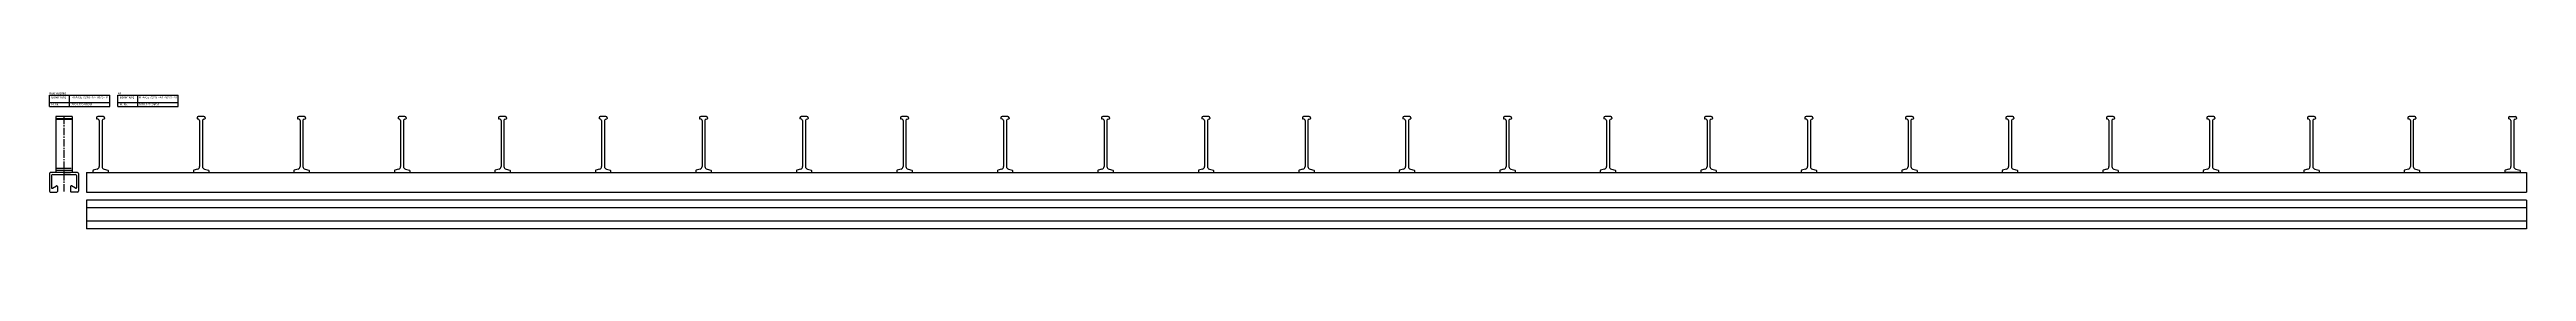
# Model space of a CAD drawing. Header units: millimetres. Extents: x 8733 to 14895, y -778 to 2763.
# Drawn here: x 8733 to 14895, y -778 to -437 of the extents above; entities that cross this region are included whole.
import ezdxf

# ---------------------------------------------------------------- set-up
doc = ezdxf.new("R2010")
doc.units = ezdxf.units.MM
doc.linetypes.add('MITTE2', pattern=[1.125, 0.75, -0.125, 0.125, -0.125])
doc.layers.add('HALFEN', color=2, linetype='CONTINUOUS')
doc.styles.add('ARIAL50', font='arial.ttf', dxfattribs={"height": 5})

msp = doc.modelspace()

# ---------------------------------------------------------------- linework, layer by layer
at = {"layer": 'HALFEN'}
for p, q in [((8732.5, -444.8), (8882.5, -444.8)), ((8732.5, -472.8), (8732.5, -444.8)), ((8732.5, -462.8), (8882.5, -462.8)), ((8732.5, -472.8), (8882.5, -472.8)), ((8782.5, -472.8), (8782.5, -444.8)), ((8882.5, -472.8), (8882.5, -444.8)), ((8902.5, -444.8), (9052.5, -444.8)), ((8902.5, -472.8), (8902.5, -444.8)), ((8902.5, -462.8), (9052.5, -462.8)), ((8902.5, -472.8), (9052.5, -472.8)), ((8952.5, -472.8), (8952.5, -444.8)), ((9052.5, -472.8), (9052.5, -444.8)), ((8788.5, -497.8), (8748.5, -497.8)), ((8748.5, -497.8), (8748.5, -637.8)), ((8788.5, -503.8), (8748.5, -503.8)), ((8788.5, -497.8), (8788.5, -637.8)), ((8849.5, -500.8), (8849.5, -502.7)), ((8853, -504.4), (8850.3, -503.6)), ((8866.5, -497.8), (8852.5, -497.8)), ((8856, -508.2), (8856, -622.5)), ((8863.1, -508.2), (8863.1, -622.5)), ((8866.1, -504.4), (8868.8, -503.6)), ((8869.5, -500.8), (8869.5, -502.7)), ((9099.5, -500.8), (9099.5, -502.7)), ((9103, -504.4), (9100.3, -503.6)), ((9116.5, -497.8), (9102.5, -497.8)), ((9106, -508.2), (9106, -622.5)), ((9113.1, -508.2), (9113.1, -622.5)), ((9116.1, -504.4), (9118.8, -503.6)), ((9119.5, -500.8), (9119.5, -502.7)), ((9349.5, -500.8), (9349.5, -502.7)), ((9353, -504.4), (9350.3, -503.6)), ((9366.5, -497.8), (9352.5, -497.8)), ((9356, -508.2), (9356, -622.5)), ((9363.1, -508.2), (9363.1, -622.5)), ((9366.1, -504.4), (9368.8, -503.6)), ((9369.5, -500.8), (9369.5, -502.7)), ((9599.5, -500.8), (9599.5, -502.7)), ((9603, -504.4), (9600.3, -503.6)), ((9616.5, -497.8), (9602.5, -497.8)), ((9606, -508.2), (9606, -622.5)), ((9613.1, -508.2), (9613.1, -622.5)), ((9616.1, -504.4), (9618.8, -503.6)), ((9619.5, -500.8), (9619.5, -502.7)), ((9849.5, -500.8), (9849.5, -502.7)), ((9853, -504.4), (9850.3, -503.6)), ((9866.5, -497.8), (9852.5, -497.8)), ((9856, -508.2), (9856, -622.5)), ((9863.1, -508.2), (9863.1, -622.5)), ((9866.1, -504.4), (9868.8, -503.6)), ((9869.5, -500.8), (9869.5, -502.7)), ((10099.5, -500.8), (10099.5, -502.7)), ((10103, -504.4), (10100.3, -503.6)), ((10116.5, -497.8), (10102.5, -497.8)), ((10106, -508.2), (10106, -622.5)), ((10113.1, -508.2), (10113.1, -622.5)), ((10116.1, -504.4), (10118.8, -503.6)), ((10119.5, -500.8), (10119.5, -502.7)), ((10349.5, -500.8), (10349.5, -502.7)), ((10353, -504.4), (10350.3, -503.6)), ((10366.5, -497.8), (10352.5, -497.8)), ((10356, -508.2), (10356, -622.5)), ((10363.1, -508.2), (10363.1, -622.5)), ((10366.1, -504.4), (10368.8, -503.6)), ((10369.5, -500.8), (10369.5, -502.7)), ((10599.5, -500.8), (10599.5, -502.7)), ((10603, -504.4), (10600.3, -503.6)), ((10616.5, -497.8), (10602.5, -497.8)), ((10606, -508.2), (10606, -622.5)), ((10613.1, -508.2), (10613.1, -622.5)), ((10616.1, -504.4), (10618.8, -503.6)), ((10619.5, -500.8), (10619.5, -502.7)), ((10849.5, -500.8), (10849.5, -502.7)), ((10853, -504.4), (10850.3, -503.6)), ((10866.5, -497.8), (10852.5, -497.8)), ((10856, -508.2), (10856, -622.5)), ((10863.1, -508.2), (10863.1, -622.5)), ((10866.1, -504.4), (10868.8, -503.6)), ((10869.5, -500.8), (10869.5, -502.7)), ((11099.5, -500.8), (11099.5, -502.7)), ((11103, -504.4), (11100.3, -503.6)), ((11116.5, -497.8), (11102.5, -497.8)), ((11106, -508.2), (11106, -622.5)), ((11113.1, -508.2), (11113.1, -622.5)), ((11116.1, -504.4), (11118.8, -503.6)), ((11119.5, -500.8), (11119.5, -502.7)), ((11349.5, -500.8), (11349.5, -502.7)), ((11353, -504.4), (11350.3, -503.6)), ((11366.5, -497.8), (11352.5, -497.8)), ((11356, -508.2), (11356, -622.5)), ((11363.1, -508.2), (11363.1, -622.5)), ((11366.1, -504.4), (11368.8, -503.6)), ((11369.5, -500.8), (11369.5, -502.7)), ((11599.5, -500.8), (11599.5, -502.7)), ((11603, -504.4), (11600.3, -503.6)), ((11616.5, -497.8), (11602.5, -497.8)), ((11606, -508.2), (11606, -622.5)), ((11613.1, -508.2), (11613.1, -622.5)), ((11616.1, -504.4), (11618.8, -503.6)), ((11619.5, -500.8), (11619.5, -502.7)), ((11849.5, -500.8), (11849.5, -502.7)), ((11853, -504.4), (11850.3, -503.6)), ((11866.5, -497.8), (11852.5, -497.8)), ((11856, -508.2), (11856, -622.5)), ((11863.1, -508.2), (11863.1, -622.5)), ((11866.1, -504.4), (11868.8, -503.6)), ((11869.5, -500.8), (11869.5, -502.7)), ((12099.5, -500.8), (12099.5, -502.7)), ((12103, -504.4), (12100.3, -503.6)), ((12116.5, -497.8), (12102.5, -497.8)), ((12106, -508.2), (12106, -622.5)), ((12113.1, -508.2), (12113.1, -622.5)), ((12116.1, -504.4), (12118.8, -503.6)), ((12119.5, -500.8), (12119.5, -502.7)), ((12349.5, -500.8), (12349.5, -502.7)), ((12353, -504.4), (12350.3, -503.6)), ((12366.5, -497.8), (12352.5, -497.8)), ((12356, -508.2), (12356, -622.5)), ((12363.1, -508.2), (12363.1, -622.5)), ((12366.1, -504.4), (12368.8, -503.6)), ((12369.5, -500.8), (12369.5, -502.7)), ((12599.5, -500.8), (12599.5, -502.7)), ((12603, -504.4), (12600.3, -503.6)), ((12616.5, -497.8), (12602.5, -497.8)), ((12606, -508.2), (12606, -622.5)), ((12613.1, -508.2), (12613.1, -622.5)), ((12616.1, -504.4), (12618.8, -503.6)), ((12619.5, -500.8), (12619.5, -502.7)), ((12849.5, -500.8), (12849.5, -502.7)), ((12853, -504.4), (12850.3, -503.6)), ((12866.5, -497.8), (12852.5, -497.8)), ((12856, -508.2), (12856, -622.5)), ((12863.1, -508.2), (12863.1, -622.5)), ((12866.1, -504.4), (12868.8, -503.6)), ((12869.5, -500.8), (12869.5, -502.7)), ((13099.5, -500.8), (13099.5, -502.7)), ((13103, -504.4), (13100.3, -503.6)), ((13116.5, -497.8), (13102.5, -497.8)), ((13106, -508.2), (13106, -622.5)), ((13113.1, -508.2), (13113.1, -622.5)), ((13116.1, -504.4), (13118.8, -503.6)), ((13119.5, -500.8), (13119.5, -502.7)), ((13349.5, -500.8), (13349.5, -502.7)), ((13353, -504.4), (13350.3, -503.6)), ((13366.5, -497.8), (13352.5, -497.8)), ((13356, -508.2), (13356, -622.5)), ((13363.1, -508.2), (13363.1, -622.5)), ((13366.1, -504.4), (13368.8, -503.6)), ((13369.5, -500.8), (13369.5, -502.7)), ((13599.5, -500.8), (13599.5, -502.7)), ((13603, -504.4), (13600.3, -503.6)), ((13616.5, -497.8), (13602.5, -497.8)), ((13606, -508.2), (13606, -622.5)), ((13613.1, -508.2), (13613.1, -622.5)), ((13616.1, -504.4), (13618.8, -503.6)), ((13619.5, -500.8), (13619.5, -502.7)), ((13849.5, -500.8), (13849.5, -502.7)), ((13853, -504.4), (13850.3, -503.6)), ((13866.5, -497.8), (13852.5, -497.8)), ((13856, -508.2), (13856, -622.5)), ((13863.1, -508.2), (13863.1, -622.5)), ((13866.1, -504.4), (13868.8, -503.6)), ((13869.5, -500.8), (13869.5, -502.7)), ((14099.5, -500.8), (14099.5, -502.7)), ((14103, -504.4), (14100.3, -503.6)), ((14116.5, -497.8), (14102.5, -497.8)), ((14106, -508.2), (14106, -622.5)), ((14113.1, -508.2), (14113.1, -622.5)), ((14116.1, -504.4), (14118.8, -503.6)), ((14119.5, -500.8), (14119.5, -502.7)), ((14349.5, -500.8), (14349.5, -502.7)), ((14353, -504.4), (14350.3, -503.6)), ((14366.5, -497.8), (14352.5, -497.8)), ((14356, -508.2), (14356, -622.5)), ((14363.1, -508.2), (14363.1, -622.5)), ((14366.1, -504.4), (14368.8, -503.6)), ((14369.5, -500.8), (14369.5, -502.7)), ((14599.5, -500.8), (14599.5, -502.7)), ((14603, -504.4), (14600.3, -503.6)), ((14616.5, -497.8), (14602.5, -497.8)), ((14606, -508.2), (14606, -622.5)), ((14613.1, -508.2), (14613.1, -622.5)), ((14616.1, -504.4), (14618.8, -503.6)), ((14619.5, -500.8), (14619.5, -502.7)), ((14849.5, -500.8), (14849.5, -502.7)), ((14853, -504.4), (14850.3, -503.6)), ((14852.5, -497.8), (14866.5, -497.8)), ((14856, -508.2), (14856, -622.5)), ((14863.1, -508.2), (14863.1, -622.5)), ((14866.1, -504.4), (14868.8, -503.6)), ((14869.5, -500.8), (14869.5, -502.7)), ((8732.5, -639.8), (8732.5, -684.3)), ((8802.5, -637.8), (8734.5, -637.8)), ((8737.5, -645.3), (8737.5, -675.5)), ((8739.8, -676.7), (8750, -670.8)), ((8740.5, -642.3), (8796.5, -642.3)), ((8748.5, -631.9), (8788.5, -631.9)), ((8752, -672.3), (8752, -685.3)), ((8768.5, -637.8), (8752.5, -637.8)), ((8768.5, -637.8), (8784.5, -637.8)), ((8785, -672.3), (8785, -685.3)), ((8797.3, -676.7), (8787.1, -670.8)), ((8799.5, -645.3), (8799.5, -675.5)), ((8804.5, -639.8), (8804.5, -684.3)), ((8824.5, -637.8), (14894.5, -637.8)), ((8824.5, -637.8), (8824.5, -686.3)), ((8840.5, -632.8), (8840.5, -637.8)), ((8850.8, -629.3), (8841.3, -631.9)), ((8868.3, -629.3), (8877.8, -631.9)), ((8878.5, -632.8), (8878.5, -637.8)), ((9090.5, -632.8), (9090.5, -637.8)), ((9100.8, -629.3), (9091.3, -631.9)), ((9118.3, -629.3), (9127.8, -631.9)), ((9128.5, -632.8), (9128.5, -637.8)), ((9340.5, -632.8), (9340.5, -637.8)), ((9350.8, -629.3), (9341.3, -631.9)), ((9368.3, -629.3), (9377.8, -631.9)), ((9378.5, -632.8), (9378.5, -637.8)), ((9590.5, -632.8), (9590.5, -637.8)), ((9600.8, -629.3), (9591.3, -631.9)), ((9618.3, -629.3), (9627.8, -631.9)), ((9628.5, -632.8), (9628.5, -637.8)), ((9840.5, -632.8), (9840.5, -637.8)), ((9850.8, -629.3), (9841.3, -631.9)), ((9868.3, -629.3), (9877.8, -631.9)), ((9878.5, -632.8), (9878.5, -637.8)), ((10090.5, -632.8), (10090.5, -637.8)), ((10100.8, -629.3), (10091.3, -631.9)), ((10118.3, -629.3), (10127.8, -631.9)), ((10128.5, -632.8), (10128.5, -637.8)), ((10340.5, -632.8), (10340.5, -637.8)), ((10350.8, -629.3), (10341.3, -631.9)), ((10368.3, -629.3), (10377.8, -631.9)), ((10378.5, -632.8), (10378.5, -637.8)), ((10590.5, -632.8), (10590.5, -637.8)), ((10600.8, -629.3), (10591.3, -631.9)), ((10618.3, -629.3), (10627.8, -631.9)), ((10628.5, -632.8), (10628.5, -637.8)), ((10840.5, -632.8), (10840.5, -637.8)), ((10850.8, -629.3), (10841.3, -631.9)), ((10868.3, -629.3), (10877.8, -631.9)), ((10878.5, -632.8), (10878.5, -637.8)), ((11090.5, -632.8), (11090.5, -637.8)), ((11100.8, -629.3), (11091.3, -631.9)), ((11118.3, -629.3), (11127.8, -631.9)), ((11128.5, -632.8), (11128.5, -637.8)), ((11340.5, -632.8), (11340.5, -637.8)), ((11350.8, -629.3), (11341.3, -631.9)), ((11368.3, -629.3), (11377.8, -631.9)), ((11378.5, -632.8), (11378.5, -637.8)), ((11590.5, -632.8), (11590.5, -637.8)), ((11600.8, -629.3), (11591.3, -631.9)), ((11618.3, -629.3), (11627.8, -631.9)), ((11628.5, -632.8), (11628.5, -637.8)), ((11840.5, -632.8), (11840.5, -637.8)), ((11850.8, -629.3), (11841.3, -631.9)), ((11868.3, -629.3), (11877.8, -631.9)), ((11878.5, -632.8), (11878.5, -637.8)), ((12090.5, -632.8), (12090.5, -637.8)), ((12100.8, -629.3), (12091.3, -631.9)), ((12118.3, -629.3), (12127.8, -631.9)), ((12128.5, -632.8), (12128.5, -637.8)), ((12340.5, -632.8), (12340.5, -637.8)), ((12350.8, -629.3), (12341.3, -631.9)), ((12368.3, -629.3), (12377.8, -631.9)), ((12378.5, -632.8), (12378.5, -637.8)), ((12590.5, -632.8), (12590.5, -637.8)), ((12600.8, -629.3), (12591.3, -631.9)), ((12618.3, -629.3), (12627.8, -631.9)), ((12628.5, -632.8), (12628.5, -637.8)), ((12840.5, -632.8), (12840.5, -637.8)), ((12850.8, -629.3), (12841.3, -631.9)), ((12868.3, -629.3), (12877.8, -631.9)), ((12878.5, -632.8), (12878.5, -637.8)), ((13090.5, -632.8), (13090.5, -637.8)), ((13100.8, -629.3), (13091.3, -631.9)), ((13118.3, -629.3), (13127.8, -631.9)), ((13128.5, -632.8), (13128.5, -637.8)), ((13340.5, -632.8), (13340.5, -637.8)), ((13350.8, -629.3), (13341.3, -631.9)), ((13368.3, -629.3), (13377.8, -631.9)), ((13378.5, -632.8), (13378.5, -637.8)), ((13590.5, -632.8), (13590.5, -637.8)), ((13600.8, -629.3), (13591.3, -631.9)), ((13618.3, -629.3), (13627.8, -631.9)), ((13628.5, -632.8), (13628.5, -637.8)), ((13840.5, -632.8), (13840.5, -637.8)), ((13850.8, -629.3), (13841.3, -631.9)), ((13868.3, -629.3), (13877.8, -631.9)), ((13878.5, -632.8), (13878.5, -637.8)), ((14090.5, -632.8), (14090.5, -637.8)), ((14100.8, -629.3), (14091.3, -631.9)), ((14118.3, -629.3), (14127.8, -631.9)), ((14128.5, -632.8), (14128.5, -637.8)), ((14340.5, -632.8), (14340.5, -637.8)), ((14350.8, -629.3), (14341.3, -631.9)), ((14368.3, -629.3), (14377.8, -631.9)), ((14378.5, -632.8), (14378.5, -637.8)), ((14590.5, -632.8), (14590.5, -637.8)), ((14600.8, -629.3), (14591.3, -631.9)), ((14618.3, -629.3), (14627.8, -631.9)), ((14628.5, -632.8), (14628.5, -637.8)), ((14840.5, -632.8), (14840.5, -637.8)), ((14878.5, -637.8), (14840.5, -637.8)), ((14850.8, -629.3), (14841.3, -631.9)), ((14859.5, -637.8), (14843.5, -637.8)), ((14859.5, -637.8), (14875.5, -637.8)), ((14868.3, -629.3), (14877.8, -631.9)), ((14878.5, -632.8), (14878.5, -637.8)), ((14894.5, -637.8), (14894.5, -686.3)), ((8734.5, -686.3), (8751, -686.3)), ((8802.5, -686.3), (8786, -686.3)), ((8824.5, -686.3), (14894.5, -686.3)), ((14894.5, -706.3), (8824.5, -706.3)), ((8824.5, -706.3), (8824.5, -778.3)), ((14894.5, -725.8), (8824.5, -725.8)), ((14894.5, -706.3), (14894.5, -778.3)), ((14894.5, -758.8), (8824.5, -758.8)), ((14894.5, -778.3), (8824.5, -778.3))]:
    msp.add_line(p, q, dxfattribs=at)
at = {"layer": 'HALFEN', "color": 1}
for p, q in [((8786.8, -505.7), (8750.3, -505.7)), ((8750.6, -626.8), (8786.2, -626.8))]:
    msp.add_line(p, q, dxfattribs=at)
at = {"layer": 'HALFEN', "color": 1, "linetype": 'MITTE2', "ltscale": 25}
msp.add_line((8768.5, -497.8), (8768.5, -686.3), dxfattribs=at)
at = {"layer": 'HALFEN'}
for centre, radius, start, end in [((8852.5, -500.8), 3, 90, 180), ((8850.5, -502.7), 1, 180, 255), ((8852, -508.2), 4, 0, 75), ((8867.1, -508.2), 4, 105, 180), ((8866.5, -500.8), 3, 0, 90), ((8868.5, -502.7), 1, 285, 0), ((9102.5, -500.8), 3, 90, 180), ((9100.5, -502.7), 1, 180, 255), ((9102, -508.2), 4, 0, 75), ((9117.1, -508.2), 4, 105, 180), ((9116.5, -500.8), 3, 0, 90), ((9118.5, -502.7), 1, 285, 0), ((9352.5, -500.8), 3, 90, 180), ((9350.5, -502.7), 1, 180, 255), ((9352, -508.2), 4, 0, 75), ((9367.1, -508.2), 4, 105, 180), ((9366.5, -500.8), 3, 0, 90), ((9368.5, -502.7), 1, 285, 0), ((9602.5, -500.8), 3, 90, 180), ((9600.5, -502.7), 1, 180, 255), ((9602, -508.2), 4, 0, 75), ((9617.1, -508.2), 4, 105, 180), ((9616.5, -500.8), 3, 0, 90), ((9618.5, -502.7), 1, 285, 0), ((9852.5, -500.8), 3, 90, 180), ((9850.5, -502.7), 1, 180, 255), ((9852, -508.2), 4, 0, 75), ((9867.1, -508.2), 4, 105, 180), ((9866.5, -500.8), 3, 0, 90), ((9868.5, -502.7), 1, 285, 0), ((10102.5, -500.8), 3, 90, 180), ((10100.5, -502.7), 1, 180, 255), ((10102, -508.2), 4, 0, 75), ((10117.1, -508.2), 4, 105, 180), ((10116.5, -500.8), 3, 0, 90), ((10118.5, -502.7), 1, 285, 0), ((10352.5, -500.8), 3, 90, 180), ((10350.5, -502.7), 1, 180, 255), ((10352, -508.2), 4, 0, 75), ((10367.1, -508.2), 4, 105, 180), ((10366.5, -500.8), 3, 0, 90), ((10368.5, -502.7), 1, 285, 0), ((10602.5, -500.8), 3, 90, 180), ((10600.5, -502.7), 1, 180, 255), ((10602, -508.2), 4, 0, 75), ((10617.1, -508.2), 4, 105, 180), ((10616.5, -500.8), 3, 0, 90), ((10618.5, -502.7), 1, 285, 0), ((10852.5, -500.8), 3, 90, 180), ((10850.5, -502.7), 1, 180, 255), ((10852, -508.2), 4, 0, 75), ((10867.1, -508.2), 4, 105, 180), ((10866.5, -500.8), 3, 0, 90), ((10868.5, -502.7), 1, 285, 0), ((11102.5, -500.8), 3, 90, 180), ((11100.5, -502.7), 1, 180, 255), ((11102, -508.2), 4, 0, 75), ((11117.1, -508.2), 4, 105, 180), ((11116.5, -500.8), 3, 0, 90), ((11118.5, -502.7), 1, 285, 0), ((11352.5, -500.8), 3, 90, 180), ((11350.5, -502.7), 1, 180, 255), ((11352, -508.2), 4, 0, 75), ((11367.1, -508.2), 4, 105, 180), ((11366.5, -500.8), 3, 0, 90), ((11368.5, -502.7), 1, 285, 0), ((11602.5, -500.8), 3, 90, 180), ((11600.5, -502.7), 1, 180, 255), ((11602, -508.2), 4, 0, 75), ((11617.1, -508.2), 4, 105, 180), ((11616.5, -500.8), 3, 0, 90), ((11618.5, -502.7), 1, 285, 0), ((11852.5, -500.8), 3, 90, 180), ((11850.5, -502.7), 1, 180, 255), ((11852, -508.2), 4, 0, 75), ((11867.1, -508.2), 4, 105, 180), ((11866.5, -500.8), 3, 0, 90), ((11868.5, -502.7), 1, 285, 0), ((12102.5, -500.8), 3, 90, 180), ((12100.5, -502.7), 1, 180, 255), ((12102, -508.2), 4, 0, 75), ((12117.1, -508.2), 4, 105, 180), ((12116.5, -500.8), 3, 0, 90), ((12118.5, -502.7), 1, 285, 0), ((12352.5, -500.8), 3, 90, 180), ((12350.5, -502.7), 1, 180, 255), ((12352, -508.2), 4, 0, 75), ((12367.1, -508.2), 4, 105, 180), ((12366.5, -500.8), 3, 0, 90), ((12368.5, -502.7), 1, 285, 0), ((12602.5, -500.8), 3, 90, 180), ((12600.5, -502.7), 1, 180, 255), ((12602, -508.2), 4, 0, 75), ((12617.1, -508.2), 4, 105, 180), ((12616.5, -500.8), 3, 0, 90), ((12618.5, -502.7), 1, 285, 0), ((12852.5, -500.8), 3, 90, 180), ((12850.5, -502.7), 1, 180, 255), ((12852, -508.2), 4, 0, 75), ((12867.1, -508.2), 4, 105, 180), ((12866.5, -500.8), 3, 0, 90), ((12868.5, -502.7), 1, 285, 0), ((13102.5, -500.8), 3, 90, 180), ((13100.5, -502.7), 1, 180, 255), ((13102, -508.2), 4, 0, 75), ((13117.1, -508.2), 4, 105, 180), ((13116.5, -500.8), 3, 0, 90), ((13118.5, -502.7), 1, 285, 0), ((13352.5, -500.8), 3, 90, 180), ((13350.5, -502.7), 1, 180, 255), ((13352, -508.2), 4, 0, 75), ((13367.1, -508.2), 4, 105, 180), ((13366.5, -500.8), 3, 0, 90), ((13368.5, -502.7), 1, 285, 0), ((13602.5, -500.8), 3, 90, 180), ((13600.5, -502.7), 1, 180, 255), ((13602, -508.2), 4, 0, 75), ((13617.1, -508.2), 4, 105, 180), ((13616.5, -500.8), 3, 0, 90), ((13618.5, -502.7), 1, 285, 0), ((13852.5, -500.8), 3, 90, 180), ((13850.5, -502.7), 1, 180, 255), ((13852, -508.2), 4, 0, 75), ((13867.1, -508.2), 4, 105, 180), ((13866.5, -500.8), 3, 0, 90), ((13868.5, -502.7), 1, 285, 0), ((14102.5, -500.8), 3, 90, 180), ((14100.5, -502.7), 1, 180, 255), ((14102, -508.2), 4, 0, 75), ((14117.1, -508.2), 4, 105, 180), ((14116.5, -500.8), 3, 0, 90), ((14118.5, -502.7), 1, 285, 0), ((14352.5, -500.8), 3, 90, 180), ((14350.5, -502.7), 1, 180, 255), ((14352, -508.2), 4, 0, 75), ((14367.1, -508.2), 4, 105, 180), ((14366.5, -500.8), 3, 0, 90), ((14368.5, -502.7), 1, 285, 0), ((14602.5, -500.8), 3, 90, 180), ((14600.5, -502.7), 1, 180, 255), ((14602, -508.2), 4, 0, 75), ((14617.1, -508.2), 4, 105, 180), ((14616.5, -500.8), 3, 0, 90), ((14618.5, -502.7), 1, 285, 0), ((14852.5, -500.8), 3, 90, 180), ((14850.5, -502.7), 1, 180, 255), ((14852, -508.2), 4, 0, 75), ((14867.1, -508.2), 4, 105, 180), ((14866.5, -500.8), 3, 0, 90), ((14868.5, -502.7), 1, 285, 0), ((8734.5, -639.8), 2, 90, 180), ((8740.5, -645.3), 3, 90, 180), ((8739, -675.5), 1.5, 180, 300), ((8750.5, -672.3), 1.5, 0, 129.71139), ((8786.5, -672.3), 1.5, 50.28861, 180), ((8796.5, -645.3), 3, 0, 90), ((8798, -675.5), 1.5, 240, 0), ((8802.5, -639.8), 2, 0, 90), ((8841.5, -632.8), 1, 105, 180), ((8849, -622.5), 7, 285, 0), ((8870.1, -622.5), 7, 180, 255), ((8877.5, -632.8), 1, 0, 75), ((9091.5, -632.8), 1, 105, 180), ((9099, -622.5), 7, 285, 0), ((9120.1, -622.5), 7, 180, 255), ((9127.5, -632.8), 1, 0, 75), ((9341.5, -632.8), 1, 105, 180), ((9349, -622.5), 7, 285, 0), ((9370.1, -622.5), 7, 180, 255), ((9377.5, -632.8), 1, 0, 75), ((9591.5, -632.8), 1, 105, 180), ((9599, -622.5), 7, 285, 0), ((9620.1, -622.5), 7, 180, 255), ((9627.5, -632.8), 1, 0, 75), ((9841.5, -632.8), 1, 105, 180), ((9849, -622.5), 7, 285, 0), ((9870.1, -622.5), 7, 180, 255), ((9877.5, -632.8), 1, 0, 75), ((10091.5, -632.8), 1, 105, 180), ((10099, -622.5), 7, 285, 0), ((10120.1, -622.5), 7, 180, 255), ((10127.5, -632.8), 1, 0, 75), ((10341.5, -632.8), 1, 105, 180), ((10349, -622.5), 7, 285, 0), ((10370.1, -622.5), 7, 180, 255), ((10377.5, -632.8), 1, 0, 75), ((10591.5, -632.8), 1, 105, 180), ((10599, -622.5), 7, 285, 0), ((10620.1, -622.5), 7, 180, 255), ((10627.5, -632.8), 1, 0, 75), ((10841.5, -632.8), 1, 105, 180), ((10849, -622.5), 7, 285, 0), ((10870.1, -622.5), 7, 180, 255), ((10877.5, -632.8), 1, 0, 75), ((11091.5, -632.8), 1, 105, 180), ((11099, -622.5), 7, 285, 0), ((11120.1, -622.5), 7, 180, 255), ((11127.5, -632.8), 1, 0, 75), ((11341.5, -632.8), 1, 105, 180), ((11349, -622.5), 7, 285, 0), ((11370.1, -622.5), 7, 180, 255), ((11377.5, -632.8), 1, 0, 75), ((11591.5, -632.8), 1, 105, 180), ((11599, -622.5), 7, 285, 0), ((11620.1, -622.5), 7, 180, 255), ((11627.5, -632.8), 1, 0, 75), ((11841.5, -632.8), 1, 105, 180), ((11849, -622.5), 7, 285, 0), ((11870.1, -622.5), 7, 180, 255), ((11877.5, -632.8), 1, 0, 75), ((12091.5, -632.8), 1, 105, 180), ((12099, -622.5), 7, 285, 0), ((12120.1, -622.5), 7, 180, 255), ((12127.5, -632.8), 1, 0, 75), ((12341.5, -632.8), 1, 105, 180), ((12349, -622.5), 7, 285, 0), ((12370.1, -622.5), 7, 180, 255), ((12377.5, -632.8), 1, 0, 75), ((12591.5, -632.8), 1, 105, 180), ((12599, -622.5), 7, 285, 0), ((12620.1, -622.5), 7, 180, 255), ((12627.5, -632.8), 1, 0, 75), ((12841.5, -632.8), 1, 105, 180), ((12849, -622.5), 7, 285, 0), ((12870.1, -622.5), 7, 180, 255), ((12877.5, -632.8), 1, 0, 75), ((13091.5, -632.8), 1, 105, 180), ((13099, -622.5), 7, 285, 0), ((13120.1, -622.5), 7, 180, 255), ((13127.5, -632.8), 1, 0, 75), ((13341.5, -632.8), 1, 105, 180), ((13349, -622.5), 7, 285, 0), ((13370.1, -622.5), 7, 180, 255), ((13377.5, -632.8), 1, 0, 75), ((13591.5, -632.8), 1, 105, 180), ((13599, -622.5), 7, 285, 0), ((13620.1, -622.5), 7, 180, 255), ((13627.5, -632.8), 1, 0, 75), ((13841.5, -632.8), 1, 105, 180), ((13849, -622.5), 7, 285, 0), ((13870.1, -622.5), 7, 180, 255), ((13877.5, -632.8), 1, 0, 75), ((14091.5, -632.8), 1, 105, 180), ((14099, -622.5), 7, 285, 0), ((14120.1, -622.5), 7, 180, 255), ((14127.5, -632.8), 1, 0, 75), ((14341.5, -632.8), 1, 105, 180), ((14349, -622.5), 7, 285, 0), ((14370.1, -622.5), 7, 180, 255), ((14377.5, -632.8), 1, 0, 75), ((14591.5, -632.8), 1, 105, 180), ((14599, -622.5), 7, 285, 0), ((14620.1, -622.5), 7, 180, 255), ((14627.5, -632.8), 1, 0, 75), ((14841.5, -632.8), 1, 105, 180), ((14849, -622.5), 7, 285, 0), ((14870.1, -622.5), 7, 180, 255), ((14877.5, -632.8), 1, 0, 75), ((8734.5, -684.3), 2, 180, 270), ((8751, -685.3), 1, 270, 0), ((8786, -685.3), 1, 180, 270), ((8802.5, -684.3), 2, 270, 0)]:
    msp.add_arc(centre, radius, start, end, dxfattribs=at)

# ---------------------------------------------------------------- texts
at = {"layer": 'HALFEN', "style": 'ARIAL50'}
for s, p in [('feuerverzinkt', (8732.5, -442.3)), ('Benennung', (8737.5, -452.3)), ('Id. Nr.', (8737.5, -470.3)), ('2001.120-00003', (8787.5, -470.3)), ('HTA-CE 72/48 - fv - 6070 - VF', (8787.5, -452.3)), ('A4', (8902.5, -442.3)), ('Benennung', (8907.5, -452.3)), ('Id. Nr.', (8907.5, -470.3)), ('2001.122-00001', (8954.5, -470.3)), ('HTA-CE 72/48 - A4 - 6070 - VF', (8954.5, -452.3))]:
    msp.add_text(s, height=5, dxfattribs=at).set_placement(p)

doc.saveas('drawing.dxf')
